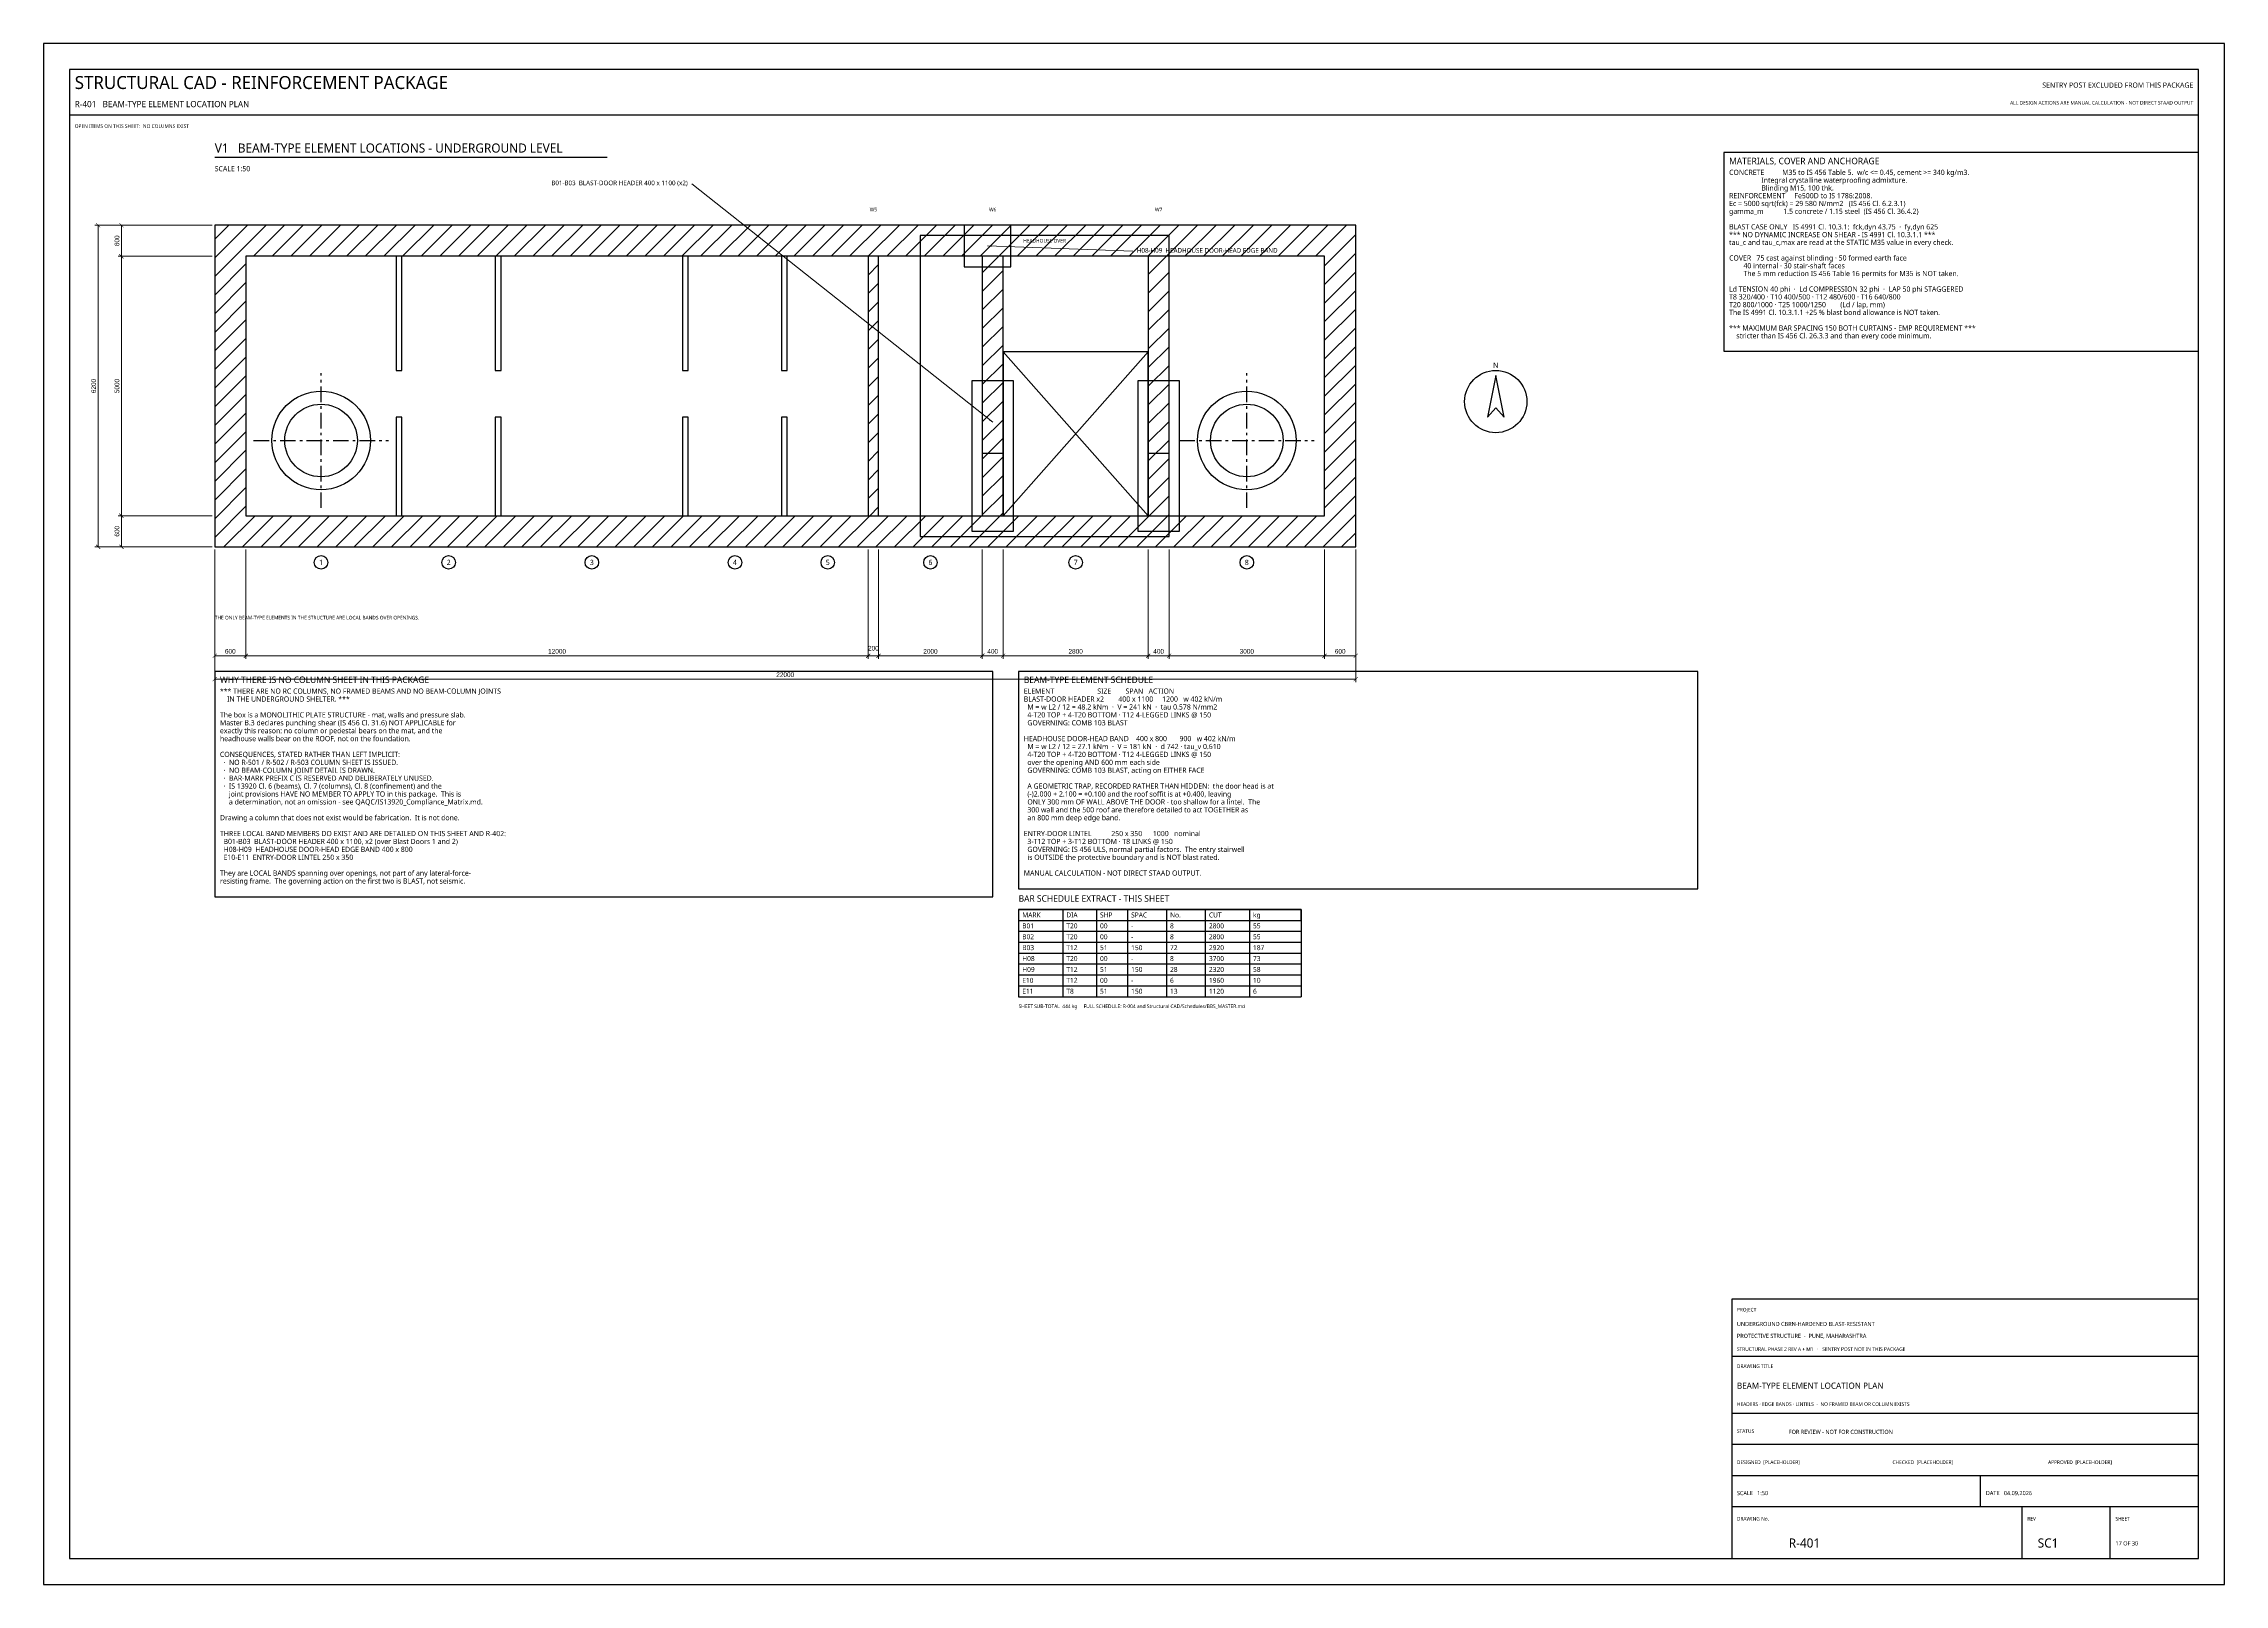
# Model space of a CAD drawing. Header units: millimetres. Extents: x 0 to 841, y 0 to 594.
import ezdxf
from ezdxf.enums import TextEntityAlignment as Align

# ---------------------------------------------------------------- set-up
doc = ezdxf.new("R2010")
doc.units = ezdxf.units.MM
for name, color, linetype in [('S-BLAST', 1, 'Continuous'), ('S-CALLOUT', 2, 'Continuous'), ('S-CENTER', 6, 'Continuous'), ('S-CONCRETE', 7, 'Continuous'), ('S-CONCRETE-THIN', 7, 'Continuous'), ('S-DIM', 4, 'Continuous'), ('S-GRID', 5, 'Continuous'), ('S-HATCH', 8, 'Continuous'), ('S-HIDDEN', 8, 'Continuous'), ('S-NOTE', 7, 'Continuous'), ('S-REBAR-SEC', 4, 'Continuous'), ('S-REFERENCE', 8, 'Continuous'), ('S-STEELWORK', 2, 'Continuous'), ('S-TABLE', 7, 'Continuous'), ('S-TEXT', 7, 'Continuous'), ('S-TITLE', 7, 'Continuous')]:
    doc.layers.add(name, color=color, linetype=linetype)
doc.styles.add('OpenSans', font='OpenSans-Regular.ttf')
doc.dimstyles.new('SC-DIM', dxfattribs={"dimtxt": 1.8, "dimasz": 1.6, "dimexe": 1.2, "dimexo": 1, "dimgap": 0.8, "dimtad": 1, "dimdec": 0, "dimblk": 'ARCHTICK', "dimcen": 2.5, "dimclrd": 4, "dimclre": 4, "dimclrt": 4, "dimazin": 3, "dimtfac": 1, "dimtmove": 0, "dimatfit": 3, "dimlwd": 13, "dimlwe": 13})

# ---------------------------------------------------------------- blocks, each defined once
blk = doc.blocks.new('_ARCHTICK')
at = {"color": 0, "linetype": 'BYBLOCK', "const_width": 0.15}
blk.add_lwpolyline([(-0.5, -0.5), (0.5, 0.5)], dxfattribs=at)
blk = doc.blocks.new('NORTH')
at = {"layer": 'S-TITLE'}
blk.add_lwpolyline([(0, 10), (-3.2, -6), (0, -2.4), (3.2, -6), (0, 10)], close=True, dxfattribs=at)
blk.add_circle((0, 0), 12, dxfattribs=at)

msp = doc.modelspace()

# ---------------------------------------------------------------- hatches: boundary and pattern name
at = {"layer": 'S-HATCH'}
h = msp.add_hatch(dxfattribs=at)
h.set_pattern_fill('ANSI31', scale=1.6)
h.paths.add_polyline_path([(66, 400), (506, 400), (506, 524), (66, 524)])
h.paths.add_polyline_path([(78, 412), (494, 412), (494, 512), (78, 512)], flags=16)
h = msp.add_hatch(dxfattribs=at)
h.set_pattern_fill('ANSI31', scale=1.6)
h.paths.add_polyline_path([(318, 412), (322, 412), (322, 512), (318, 512)])
h = msp.add_hatch(dxfattribs=at)
h.set_pattern_fill('ANSI31', scale=1.6)
h.paths.add_polyline_path([(362, 412), (370, 412), (370, 512), (362, 512)])
h = msp.add_hatch(dxfattribs=at)
h.set_pattern_fill('ANSI31', scale=1.6)
h.paths.add_polyline_path([(426, 412), (434, 412), (434, 512), (426, 512)])

# ---------------------------------------------------------------- linework, layer by layer
at = {"layer": 'S-CENTER'}
for p, q in [((370, 412), (426, 475.2)), ((370, 475.2), (426, 412)), ((107, 466), (107, 467)), ((107, 463.4), (107, 464.4)), ((464, 466), (464, 467)), ((464, 463.4), (464, 464.4)), ((107, 455.8), (107, 461.8)), ((107, 453.2), (107, 454.2)), ((464, 455.8), (464, 461.8)), ((464, 453.2), (464, 454.2)), ((107, 445.6), (107, 451.6)), ((464, 445.6), (464, 451.6)), ((81, 441), (87, 441)), ((88.6, 441), (89.6, 441)), ((91.2, 441), (97.2, 441)), ((98.8, 441), (99.8, 441)), ((101.4, 441), (107.4, 441)), ((107, 443), (107, 444)), ((107, 435.4), (107, 441.4)), ((109, 441), (110, 441)), ((111.6, 441), (117.6, 441)), ((119.2, 441), (120.2, 441)), ((121.8, 441), (127.8, 441)), ((129.4, 441), (130.4, 441)), ((132, 441), (133, 441)), ((438, 441), (444, 441)), ((445.6, 441), (446.6, 441)), ((448.2, 441), (454.2, 441)), ((455.8, 441), (456.8, 441)), ((458.4, 441), (464.4, 441)), ((464, 443), (464, 444)), ((464, 435.4), (464, 441.4)), ((466, 441), (467, 441)), ((468.6, 441), (474.6, 441)), ((476.2, 441), (477.2, 441)), ((478.8, 441), (484.8, 441)), ((486.4, 441), (487.4, 441)), ((489, 441), (490, 441)), ((107, 432.8), (107, 433.8)), ((107, 425.2), (107, 431.2)), ((464, 432.8), (464, 433.8)), ((464, 425.2), (464, 431.2)), ((107, 422.6), (107, 423.6)), ((107, 415), (107, 421)), ((464, 422.6), (464, 423.6)), ((464, 415), (464, 421))]:
    msp.add_line(p, q, dxfattribs=at)
at = {"layer": 'S-CONCRETE'}
for points in [[(66, 400), (506, 400), (506, 524), (66, 524)], [(78, 412), (494, 412), (494, 512), (78, 512)], [(318, 412), (322, 412), (322, 512), (318, 512)], [(362, 412), (370, 412), (370, 512), (362, 512)], [(426, 412), (434, 412), (434, 512), (426, 512)], [(370, 412), (426, 412), (426, 475.2), (370, 475.2)]]:
    msp.add_lwpolyline(points, close=True, dxfattribs=at)
for centre in [(107, 441), (464, 441)]:
    msp.add_circle(centre, 14, dxfattribs=at)
at = {"layer": 'S-CONCRETE-THIN'}
for points in [[(136, 468), (138.2, 468), (138.2, 512), (136, 512)], [(174.2, 468), (176.4, 468), (176.4, 512), (174.2, 512)], [(246.4, 468), (248.6, 468), (248.6, 512), (246.4, 512)], [(284.6, 468), (286.8, 468), (286.8, 512), (284.6, 512)], [(136, 412), (138.2, 412), (138.2, 450), (136, 450)], [(174.2, 412), (176.4, 412), (176.4, 450), (174.2, 450)], [(246.4, 412), (248.6, 412), (248.6, 450), (246.4, 450)], [(284.6, 412), (286.8, 412), (286.8, 450), (284.6, 450)]]:
    msp.add_lwpolyline(points, close=True, dxfattribs=at)
at = {"layer": 'S-GRID'}
for centre in [(107, 394), (156.2, 394), (211.4, 394), (266.6, 394), (302.4, 394), (342, 394), (398, 394), (464, 394)]:
    msp.add_circle(centre, 2.6, dxfattribs=at)
at = {"layer": 'S-HIDDEN'}
for centre in [(107, 441), (464, 441)]:
    msp.add_circle(centre, 19, dxfattribs=at)
at = {"layer": 'S-REBAR-SEC'}
for points in [[(355, 508), (373, 508), (373, 524), (355, 524)], [(358, 406), (374, 406), (374, 464), (358, 464)], [(422, 406), (438, 406), (438, 464), (422, 464)]]:
    msp.add_lwpolyline(points, close=True, dxfattribs=at)
at = {"layer": 'S-REFERENCE'}
msp.add_lwpolyline([(338, 404), (434, 404), (434, 520), (338, 520)], close=True, dxfattribs=at)
at = {"layer": 'S-STEELWORK'}
for points in [[(362, 412), (370, 412), (370, 436), (362, 436)], [(426, 412), (434, 412), (434, 436), (426, 436)]]:
    msp.add_lwpolyline(points, close=True, dxfattribs=at)
at = {"layer": 'S-TABLE'}
for p, q in [((376, 260.175), (485, 260.175)), ((376, 260.175), (376, 226.575)), ((393, 260.175), (393, 226.575)), ((406, 260.175), (406, 226.575)), ((418, 260.175), (418, 226.575)), ((433, 260.175), (433, 226.575)), ((448, 260.175), (448, 226.575)), ((465, 260.175), (465, 226.575)), ((485, 260.175), (485, 226.575)), ((376, 251.775), (485, 251.775)), ((376, 247.575), (485, 247.575)), ((376, 243.375), (485, 243.375)), ((376, 239.175), (485, 239.175)), ((376, 234.975), (485, 234.975)), ((376, 230.775), (485, 230.775)), ((376, 226.575), (485, 226.575))]:
    msp.add_line(p, q, dxfattribs=at)
msp.add_lwpolyline([(376, 255.975), (485, 255.975), (485, 260.175), (376, 260.175)], close=True, dxfattribs=at)
at = {"layer": 'S-TITLE'}
for p, q in [((10, 566.5), (831, 566.5)), ((66, 550.2), (217.37, 550.2)), ((651, 88), (831, 88)), ((651, 66), (831, 66)), ((651, 54), (831, 54)), ((651, 42), (831, 42)), ((747, 30), (747, 42)), ((651, 30), (831, 30)), ((763, 10), (763, 30)), ((797, 10), (797, 30))]:
    msp.add_line(p, q, dxfattribs=at)
for points in [[(0, 0), (841, 0), (841, 594), (0, 594)], [(10, 10), (831, 10), (831, 584), (10, 584)], [(648, 475.375), (831, 475.375), (831, 552), (648, 552)], [(66, 265.125), (366, 265.125), (366, 352), (66, 352)], [(376, 268.175), (638, 268.175), (638, 352), (376, 352)], [(651, 10), (831, 10), (831, 110), (651, 110)]]:
    msp.add_lwpolyline(points, close=True, dxfattribs=at)

# ---------------------------------------------------------------- block references
msp.add_blockref('NORTH', (560, 456), dxfattribs=at)

# ---------------------------------------------------------------- texts
at = {"layer": 'S-BLAST', "style": 'OpenSans'}
for s, height, p in [('ALL DESIGN ACTIONS ARE MANUAL CALCULATION - NOT DIRECT STAAD OUTPUT', 1.4, (829, 570.5)), ('SENTRY POST EXCLUDED FROM THIS PACKAGE', 2, (829, 577))]:
    msp.add_text(s, height=height, dxfattribs=at).set_placement(p, align=Align.RIGHT)
for s, height, p in [('OPEN ITEMS ON THIS SHEET:  NO COLUMNS EXIST', 1.4, (12, 561.5)), ('THE ONLY BEAM-TYPE ELEMENTS IN THE STRUCTURE ARE LOCAL BANDS OVER OPENINGS.', 1.4, (66, 372)), ('FOR REVIEW - NOT FOR CONSTRUCTION', 1.6, (673, 58))]:
    msp.add_text(s, height=height, dxfattribs=at).set_placement(p)
at = {"layer": 'S-CALLOUT', "style": 'OpenSans'}
msp.add_text('B01-B03  BLAST-DOOR HEADER 400 x 1100 (x2)', height=1.8, dxfattribs=at).set_placement((248.4, 539.4), align=Align.RIGHT)
msp.add_text('H08-H09  HEADHOUSE DOOR-HEAD EDGE BAND', height=1.8, dxfattribs=at).set_placement((421.6, 513.4))
at = {"layer": 'S-GRID', "style": 'OpenSans'}
for s, p in [('1', (107, 394)), ('2', (156.2, 394)), ('3', (211.4, 394)), ('4', (266.6, 394)), ('5', (302.4, 394)), ('6', (342, 394)), ('7', (398, 394)), ('8', (464, 394))]:
    msp.add_text(s, height=2, dxfattribs=at).set_placement(p, align=Align.MIDDLE_CENTER)
at = {"layer": 'S-NOTE', "style": 'OpenSans'}
for s, p in [('CONCRETE          M35 to IS 456 Table 5.  w/c <= 0.45, cement >= 340 kg/m3.', (650, 543.375)), ('                  Integral crystalline waterproofing admixture.', (650, 540.375)), ('                  Blinding M15, 100 thk.', (650, 537.375)), ('gamma_m           1.5 concrete / 1.15 steel  (IS 456 Cl. 36.4.2)', (650, 528.375)), ('REINFORCEMENT     Fe500D to IS 1786:2008.', (650, 534.375)), ('Ec = 5000 sqrt(fck) = 29 580 N/mm2   (IS 456 Cl. 6.2.3.1)', (650, 531.375)), ('*** NO DYNAMIC INCREASE ON SHEAR - IS 4991 Cl. 10.3.1.1 ***', (650, 519.375)), ('BLAST CASE ONLY   IS 4991 Cl. 10.3.1:  fck,dyn 43.75  ·  fy,dyn 625', (650, 522.375)), ('tau_c and tau_c,max are read at the STATIC M35 value in every check.', (650, 516.375)), ('COVER   75 cast against blinding · 50 formed earth face', (650, 510.375)), ('        The 5 mm reduction IS 456 Table 16 permits for M35 is NOT taken.', (650, 504.375)), ('        40 internal · 30 stair-shaft faces', (650, 507.375)), ('T8 320/400 · T10 400/500 · T12 480/600 · T16 640/800', (650, 495.375)), ('Ld TENSION 40 phi  ·  Ld COMPRESSION 32 phi  ·  LAP 50 phi STAGGERED', (650, 498.375)), ('T20 800/1000 · T25 1000/1250        (Ld / lap, mm)', (650, 492.375)), ('The IS 4991 Cl. 10.3.1.1 +25 % blast bond allowance is NOT taken.', (650, 489.375)), ('*** MAXIMUM BAR SPACING 150 BOTH CURTAINS - EMP REQUIREMENT ***', (650, 483.375)), ('    stricter than IS 456 Cl. 26.3.3 and than every code minimum.', (650, 480.375)), ('*** THERE ARE NO RC COLUMNS, NO FRAMED BEAMS AND NO BEAM-COLUMN JOINTS', (68, 343.375)), ('ELEMENT                        SIZE        SPAN   ACTION', (378, 343.375)), ('    IN THE UNDERGROUND SHELTER. ***', (68, 340.325)), ('BLAST-DOOR HEADER x2        400 x 1100     1200   w 402 kN/m', (378, 340.325)), ('  M = w L2 / 12 = 48.2 kNm  ·  V = 241 kN  ·  tau 0.578 N/mm2', (378, 337.275)), ('The box is a MONOLITHIC PLATE STRUCTURE - mat, walls and pressure slab.', (68, 334.225)), ('exactly this reason: no column or pedestal bears on the mat, and the', (68, 328.125)), ('Master B.3 declares punching shear (IS 456 Cl. 31.6) NOT APPLICABLE for', (68, 331.175)), ('  4-T20 TOP + 4-T20 BOTTOM · T12 4-LEGGED LINKS @ 150', (378, 334.225)), ('  GOVERNING: COMB 103 BLAST', (378, 331.175)), ('CONSEQUENCES, STATED RATHER THAN LEFT IMPLICIT:', (68, 318.975)), ('headhouse walls bear on the ROOF, not on the foundation.', (68, 325.075)), ('HEADHOUSE DOOR-HEAD BAND    400 x 800       900   w 402 kN/m', (378, 325.075)), ('  4-T20 TOP + 4-T20 BOTTOM · T12 4-LEGGED LINKS @ 150', (378, 318.975)), ('  M = w L2 / 12 = 27.1 kNm  ·  V = 181 kN  ·  d 742 · tau_v 0.610', (378, 322.025)), ('  ·  NO R-501 / R-502 / R-503 COLUMN SHEET IS ISSUED.', (68, 315.925)), ('  ·  NO BEAM-COLUMN JOINT DETAIL IS DRAWN.', (68, 312.875)), ('  ·  BAR-MARK PREFIX C IS RESERVED AND DELIBERATELY UNUSED.', (68, 309.825)), ('  over the opening AND 600 mm each side', (378, 315.925)), ('  GOVERNING: COMB 103 BLAST, acting on EITHER FACE', (378, 312.875)), ('  ·  IS 13920 Cl. 6 (beams), Cl. 7 (columns), Cl. 8 (confinement) and the', (68, 306.775)), ('     joint provisions HAVE NO MEMBER TO APPLY TO in this package.  This is', (68, 303.725)), ('     a determination, not an omission - see QAQC/IS13920_Compliance_Matrix.md.', (68, 300.675)), ('  A GEOMETRIC TRAP, RECORDED RATHER THAN HIDDEN:  the door head is at', (378, 306.775)), ('  (-)2.000 + 2.100 = +0.100 and the roof soffit is at +0.400, leaving', (378, 303.725)), ('  ONLY 300 mm OF WALL ABOVE THE DOOR - too shallow for a lintel.  The', (378, 300.675)), ('Drawing a column that does not exist would be fabrication.  It is not done.', (68, 294.575)), ('  300 wall and the 500 roof are therefore detailed to act TOGETHER as', (378, 297.625)), ('  an 800 mm deep edge band.', (378, 294.575)), ('THREE LOCAL BAND MEMBERS DO EXIST AND ARE DETAILED ON THIS SHEET AND R-402:', (68, 288.475)), ('  B01-B03  BLAST-DOOR HEADER 400 x 1100, x2 (over Blast Doors 1 and 2)', (68, 285.425)), ('ENTRY-DOOR LINTEL           250 x 350      1000   nominal', (378, 288.475)), ('  3-T12 TOP + 3-T12 BOTTOM · T8 LINKS @ 150', (378, 285.425)), ('  H08-H09  HEADHOUSE DOOR-HEAD EDGE BAND 400 x 800', (68, 282.375)), ('  E10-E11  ENTRY-DOOR LINTEL 250 x 350', (68, 279.325)), ('  GOVERNING: IS 456 ULS, normal partial factors.  The entry stairwell', (378, 282.375)), ('  is OUTSIDE the protective boundary and is NOT blast rated.', (378, 279.325)), ('They are LOCAL BANDS spanning over openings, not part of any lateral-force-', (68, 273.225)), ('resisting frame.  The governing action on the first two is BLAST, not seismic.', (68, 270.175)), ('MANUAL CALCULATION - NOT DIRECT STAAD OUTPUT.', (378, 273.225))]:
    msp.add_text(s, height=2, dxfattribs=at).set_placement(p)
at = {"layer": 'S-REFERENCE', "style": 'OpenSans'}
msp.add_text('HEADHOUSE OVER', height=1.4, dxfattribs=at).set_placement((386, 518), align=Align.MIDDLE_CENTER)
at = {"layer": 'S-TABLE', "style": 'OpenSans'}
for s, height, p in [('MARK', 1.9091, (377.4, 257.12)), ('B01', 1.9091, (377.4, 252.92)), ('T20', 1.9091, (394.4, 252.92)), ('DIA', 1.9091, (394.4, 257.12)), ('00', 1.9091, (407.4, 252.92)), ('SHP', 1.9091, (407.4, 257.12)), ('-', 1.909, (419.4, 252.92)), ('SPAC', 1.9091, (419.4, 257.12)), ('8', 1.909, (434.4, 252.92)), ('No.', 1.9091, (434.4, 257.12)), ('2800', 1.9091, (449.4, 252.92)), ('CUT', 1.9091, (449.4, 257.12)), ('55', 1.9091, (466.4, 252.92)), ('kg', 1.9091, (466.4, 257.12)), ('B02', 1.9091, (377.4, 248.72)), ('B03', 1.9091, (377.4, 244.52)), ('T20', 1.9091, (394.4, 248.72)), ('T12', 1.9091, (394.4, 244.52)), ('00', 1.9091, (407.4, 248.72)), ('51', 1.9091, (407.4, 244.52)), ('-', 1.909, (419.4, 248.72)), ('150', 1.9091, (419.4, 244.52)), ('72', 1.9091, (434.4, 244.52)), ('8', 1.909, (434.4, 248.72)), ('2800', 1.9091, (449.4, 248.72)), ('2920', 1.9091, (449.4, 244.52)), ('55', 1.9091, (466.4, 248.72)), ('187', 1.9091, (466.4, 244.52)), ('H08', 1.9091, (377.4, 240.32)), ('H09', 1.9091, (377.4, 236.12)), ('T20', 1.9091, (394.4, 240.32)), ('T12', 1.9091, (394.4, 236.12)), ('00', 1.9091, (407.4, 240.32)), ('51', 1.9091, (407.4, 236.12)), ('-', 1.909, (419.4, 240.32)), ('150', 1.9091, (419.4, 236.12)), ('28', 1.9091, (434.4, 236.12)), ('8', 1.909, (434.4, 240.32)), ('3700', 1.9091, (449.4, 240.32)), ('2320', 1.9091, (449.4, 236.12)), ('73', 1.9091, (466.4, 240.32)), ('58', 1.9091, (466.4, 236.12)), ('E10', 1.9091, (377.4, 231.92)), ('E11', 1.9091, (377.4, 227.72)), ('T12', 1.9091, (394.4, 231.92)), ('T8', 1.9091, (394.4, 227.72)), ('00', 1.9091, (407.4, 231.92)), ('51', 1.9091, (407.4, 227.72)), ('-', 1.909, (419.4, 231.92)), ('150', 1.9091, (419.4, 227.72)), ('6', 1.909, (434.4, 231.92)), ('13', 1.9091, (434.4, 227.72)), ('1960', 1.9091, (449.4, 231.92)), ('1120', 1.9091, (449.4, 227.72)), ('6', 1.909, (466.4, 227.72)), ('10', 1.9091, (466.4, 231.92)), ('SHEET SUB-TOTAL  444 kg     FULL SCHEDULE: R-004 and Structural CAD/Schedules/BBS_MASTER.md', 1.4, (376, 222.175))]:
    msp.add_text(s, height=height, dxfattribs=at).set_placement(p)
at = {"layer": 'S-TEXT', "style": 'OpenSans'}
msp.add_text('SCALE 1:50', height=2, dxfattribs=at).set_placement((66, 544.8))
for s, p in [('W5', (320, 530)), ('W6', (366, 530)), ('W7', (430, 530))]:
    msp.add_text(s, height=1.4, dxfattribs=at).set_placement(p, align=Align.MIDDLE_CENTER)
at = {"layer": 'S-TITLE', "style": 'OpenSans'}
for s, height, p in [('STRUCTURAL CAD - REINFORCEMENT PACKAGE', 5, (12, 576.5)), ('R-401   BEAM-TYPE ELEMENT LOCATION PLAN', 2.4, (12, 569.5)), ('V1   BEAM-TYPE ELEMENT LOCATIONS - UNDERGROUND LEVEL', 3.5, (66, 552)), ('MATERIALS, COVER AND ANCHORAGE', 2.5, (650, 547.5)), ('WHY THERE IS NO COLUMN SHEET IN THIS PACKAGE', 2.5, (68, 347.5)), ('BEAM-TYPE ELEMENT SCHEDULE', 2.5, (378, 347.5)), ('BAR SCHEDULE EXTRACT - THIS SHEET', 2.5, (376, 263.175)), ('PROJECT', 1.4, (653, 105.2)), ('UNDERGROUND CBRN-HARDENED BLAST-RESISTANT', 1.6, (653, 99.6)), ('PROTECTIVE STRUCTURE  -  PUNE, MAHARASHTRA', 1.6, (653, 95)), ('STRUCTURAL PHASE 2 REV A + M1   ·   SENTRY POST NOT IN THIS PACKAGE', 1.4, (653, 90)), ('DRAWING TITLE', 1.4, (653, 83.4)), ('BEAM-TYPE ELEMENT LOCATION PLAN', 2.4, (653, 75.4)), ('HEADERS · EDGE BANDS · LINTELS  -  NO FRAMED BEAM OR COLUMN EXISTS', 1.4, (653, 68.8)), ('STATUS', 1.4, (653, 58.4)), ('DESIGNED  [PLACEHOLDER]', 1.4, (653, 46.4)), ('CHECKED  [PLACEHOLDER]', 1.4, (713, 46.4)), ('APPROVED  [PLACEHOLDER]', 1.4, (773, 46.4)), ('SCALE   1:50', 1.6, (653, 34.4)), ('DATE   04.09.2026', 1.6, (749, 34.4)), ('DRAWING No.', 1.4, (653, 24.6)), ('REV', 1.4, (765, 24.6)), ('SHEET', 1.4, (799, 24.6)), ('R-401', 3.5, (673, 14.2)), ('SC1', 3.5, (769, 14.2)), ('17 OF 30', 1.6, (799, 15))]:
    msp.add_text(s, height=height, dxfattribs=at).set_placement(p)
msp.add_text('N', height=2, dxfattribs=at).set_placement((560, 470), align=Align.MIDDLE_CENTER)

# ---------------------------------------------------------------- dimensions: what is measured, and where the dimension line sits
at = {"layer": 'S-DIM'}
for base, p1, p2 in [((21, 400), (66, 400), (66, 524)), ((30, 512), (66, 512), (66, 524)), ((30, 412), (66, 412), (66, 512)), ((30, 400), (66, 400), (66, 412))]:
    msp.add_linear_dim(base=base, p1=p1, p2=p2, angle=90, dimstyle='SC-DIM', override={"dimlfac": 50}, dxfattribs=at).render()
for base, p1, p2 in [((66, 358), (66, 400), (78, 400)), ((66, 349), (66, 400), (506, 400)), ((78, 358), (78, 400), (318, 400)), ((318, 358), (318, 400), (322, 400)), ((322, 358), (322, 400), (362, 400)), ((362, 358), (362, 400), (370, 400)), ((370, 358), (370, 400), (426, 400)), ((426, 358), (426, 400), (434, 400)), ((434, 358), (434, 400), (494, 400)), ((494, 358), (494, 400), (506, 400))]:
    msp.add_linear_dim(base=base, p1=p1, p2=p2, dimstyle='SC-DIM', override={"dimlfac": 50}, dxfattribs=at).render()

# ---------------------------------------------------------------- leaders
at = {"layer": 'S-CALLOUT'}
for points in [[(366, 448), (250, 540)], [(364, 516), (420, 514)]]:
    msp.add_leader(points, dimstyle='SC-DIM', dxfattribs=at)

doc.saveas('drawing.dxf')
